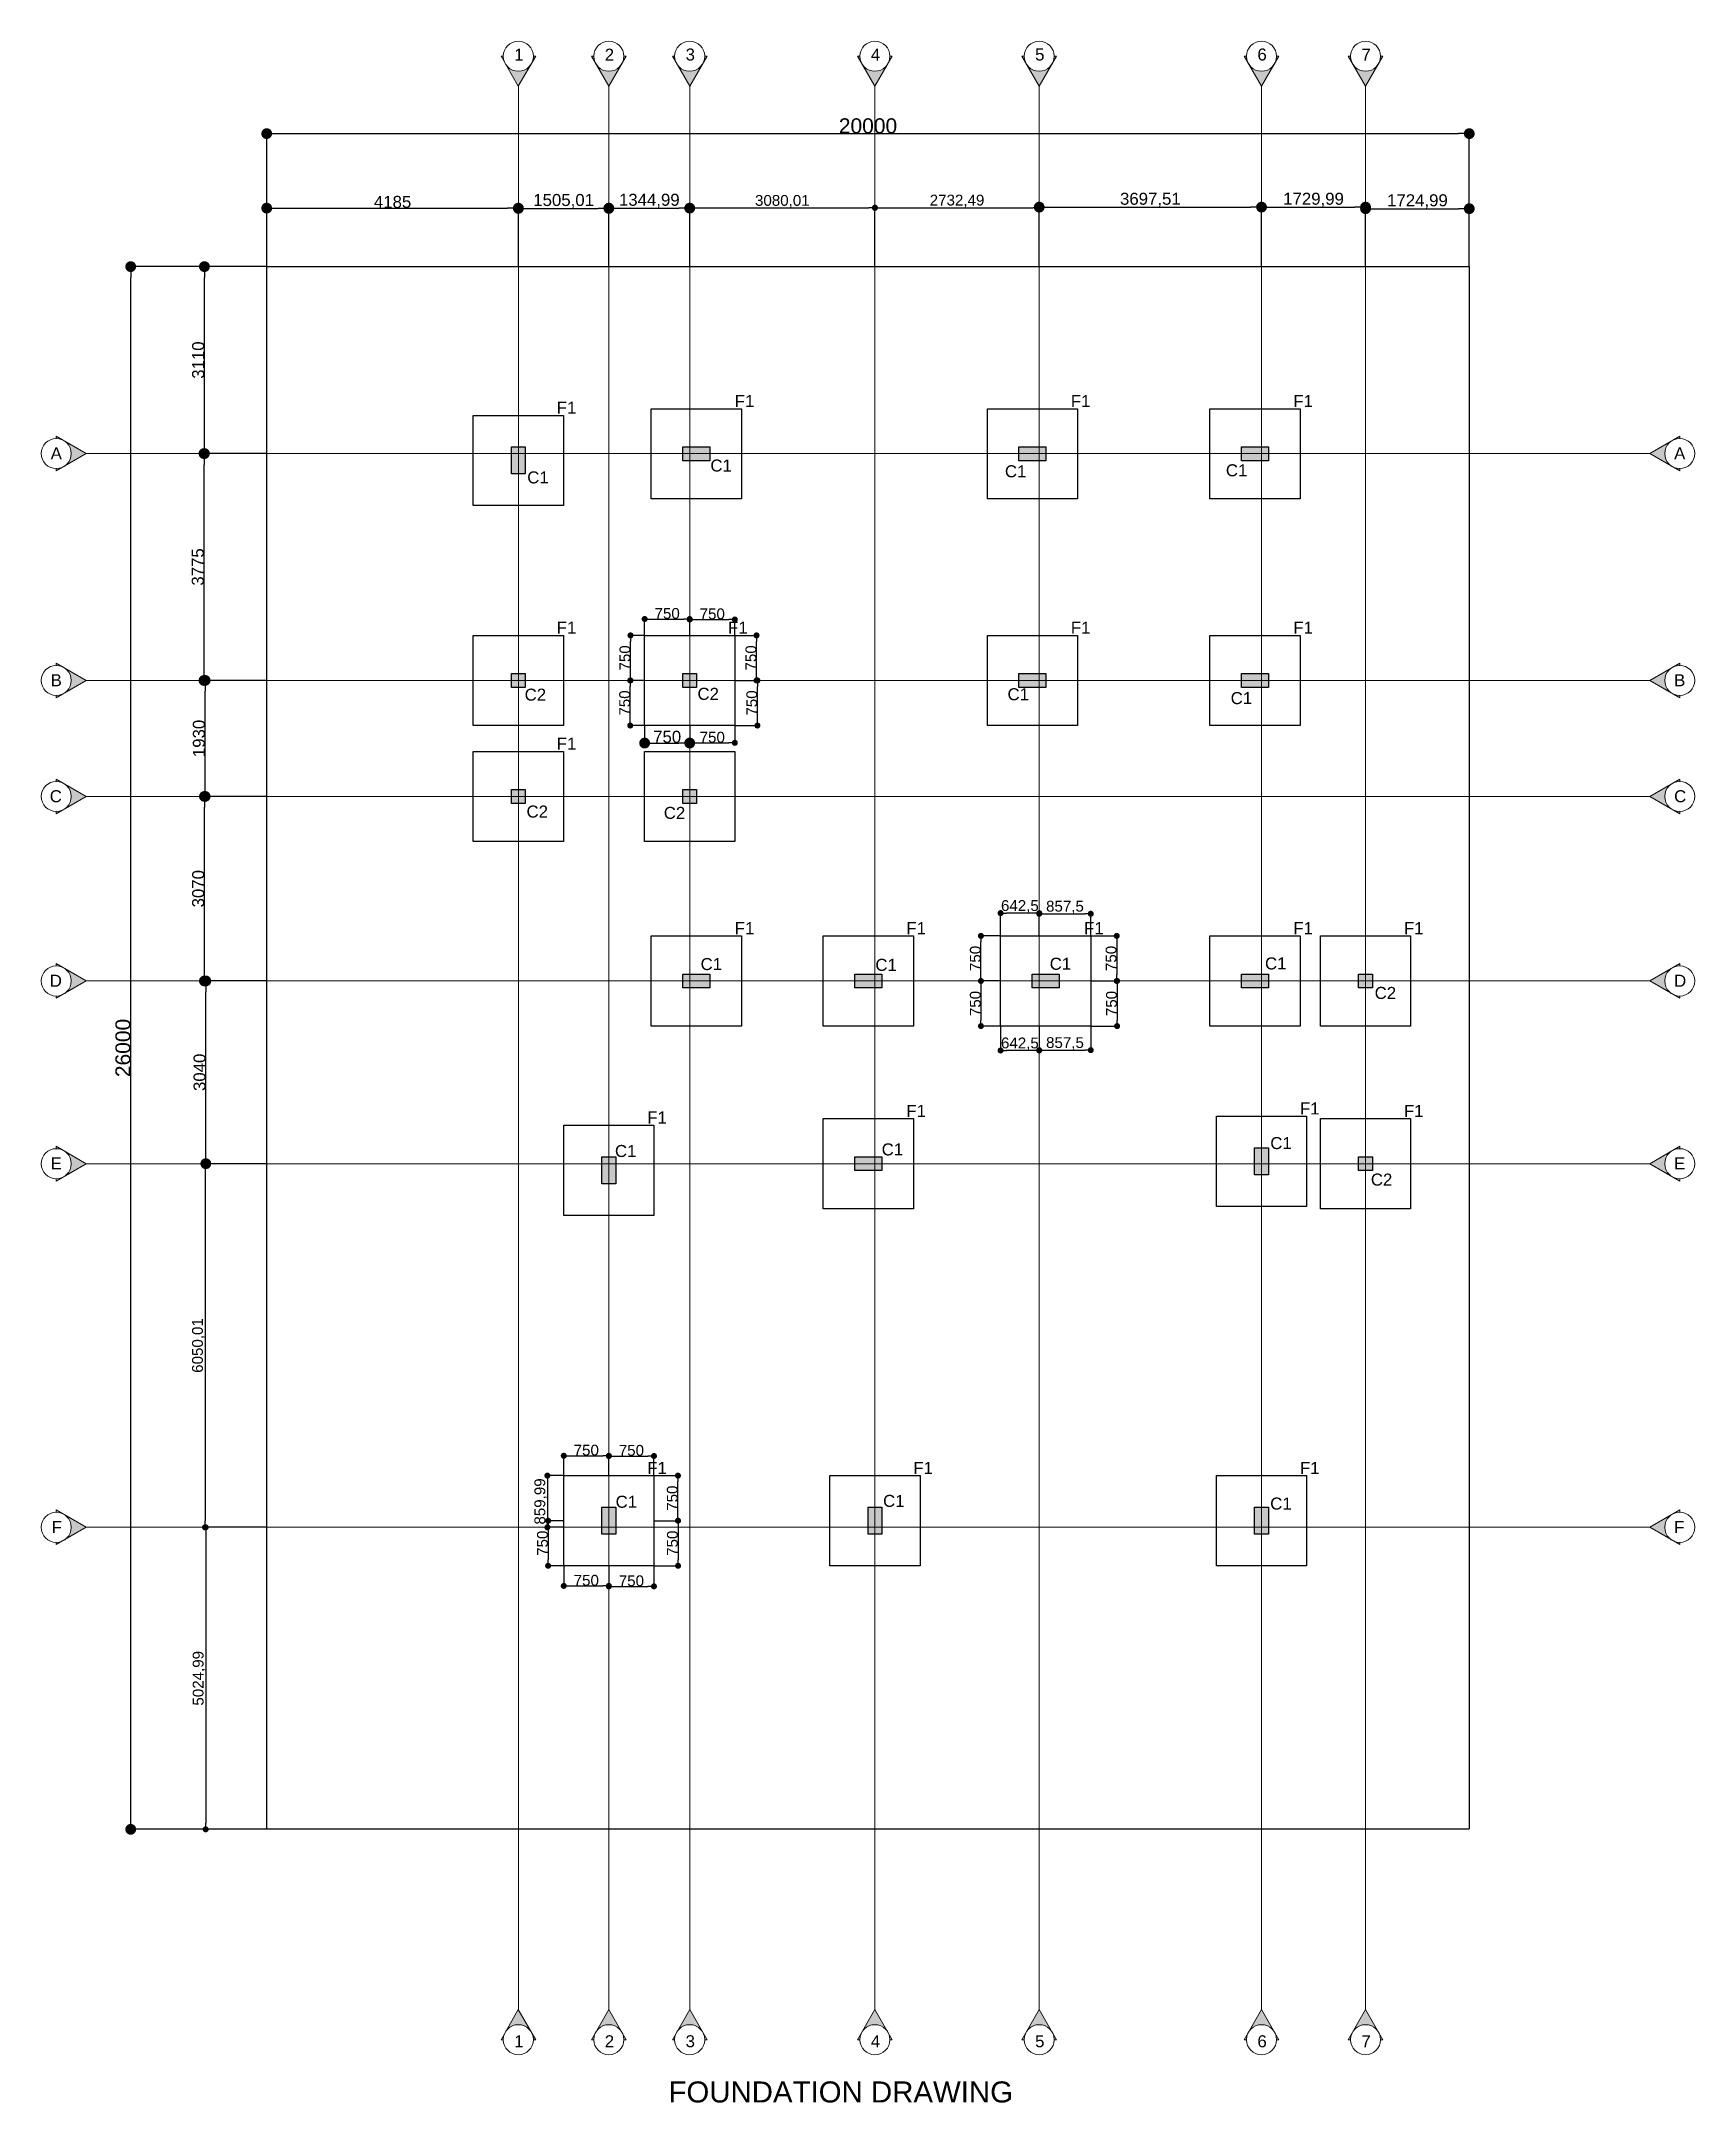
# Model space of a CAD drawing. Header units: millimetres. Extents: x -425671 to 598394, y -194194 to 343585.
# Drawn here: x 36289 to 63789, y -126247 to -91948 of the extents above; entities that cross this region are included whole.
import ezdxf

# ---------------------------------------------------------------- set-up
doc = ezdxf.new("R2010")
doc.units = ezdxf.units.MM
doc.linetypes.add('ACAD_ISO10W100', pattern=[18, 12, -3, 0, -3])
doc.linetypes.add('DOT3', pattern=[0.06, 0, -0.06])
for name, color, linetype, lineweight in [('230mm Wall', 250, 'Continuous', 25), ('C TEXT', 30, 'Continuous', 13), ('Centre line', 30, 'Continuous', 9), ('Column', 250, 'Continuous', 25), ('Dim', 30, 'Continuous', 13), ('S-DIM', 30, 'Continuous', 13), ('TEXT', 30, 'DOT3', 9), ('TXF', 30, 'Continuous', 5)]:
    doc.layers.add(name, color=color, linetype=linetype, lineweight=lineweight)
doc.styles.get("Standard").update_dxf_attribs({"font": 'arial.ttf'})
doc.dimstyles.new('ISO-25', dxfattribs={"dimtxt": 200, "dimasz": 180, "dimexe": 1.25, "dimexo": 0.625, "dimtad": 1, "dimtxsty": 'Standard', "dimblk": 'DOT', "dimcen": 2.5, "dimadec": 0, "dimazin": 0, "dimtfac": 1, "dimtmove": 0, "dimatfit": 3, "dimfxl": 0, "dimarcsym": 0})

msp = doc.modelspace()

# ---------------------------------------------------------------- texts
at = {"layer": 'C TEXT', "linetype": 'Continuous', "ltscale": 500, "char_height": 200}
for s, insert, attachment_point in [('1', (44155.862, -92271.425), 7), ('2', (45660.872, -92271.425), 7), ('3', (47005.865, -92271.425), 7), ('4', (50085.877, -92271.425), 7), ('5', (52818.365, -92271.425), 7), ('6', (56515.877, -92271.425), 7), ('7', (58245.869, -92271.425), 7), ('A', (36632.273, -98704.35), 3), ('A', (63445.786, -98704.35), 1), ('B', (36632.273, -102479.35), 3), ('B', (63445.786, -102479.35), 1), ('C ', (36632.273, -104409.35), 3), ('C ', (63445.786, -104409.35), 1), ('D', (36632.273, -107479.35), 3), ('D', (63445.786, -107479.35), 1), ('E', (36632.273, -110519.35), 3), ('E', (63445.786, -110519.35), 1), ('F', (36632.273, -116569.36), 3), ('F', (63445.786, -116569.36), 1), ('1', (44155.862, -125124.084), 1), ('2', (45660.872, -125124.084), 1), ('3', (47005.865, -125124.084), 1), ('4', (50085.877, -125124.084), 1), ('5', (52818.365, -125124.084), 1), ('6', (56515.877, -125124.084), 1), ('7', (58245.869, -125124.084), 1)]:
    msp.add_mtext_dynamic_manual_height_columns(s, width=187.8802, gutter_width=12.5, heights=[0], dxfattribs=dict(at, insert=insert, attachment_point=attachment_point))
at = {"layer": 'TEXT', "linetype": 'Continuous', "lineweight": 9, "insert": (46720.49, -125892.44), "char_height": 350, "attachment_point": 1}
msp.add_mtext_dynamic_manual_height_columns('FOUNDATION DRAWING', width=15017.05432, gutter_width=12.5, heights=[785.182], dxfattribs=at)
at = {"layer": 'TXF', "linetype": 'Continuous', "ltscale": 500, "char_height": 200, "attachment_point": 1}
for s, insert in [('F1', (44862.395, -97944.593)), ('F1', (47822.395, -97834.593)), ('F1', (53412.395, -97834.593)), ('F1', (57112.395, -97834.593)), ('C1', (44371.795, -99104.749)), ('C1', (47417.497, -98906.971)), ('C1', (52316.205, -99002.88)), ('C1', (55991.156, -98986.778)), ('F1', (44862.395, -101604.593)), ('F1', (47712.395, -101604.593)), ('F1', (53412.395, -101604.593)), ('F1', (57112.395, -101604.593)), ('C2', (44328.484, -102719.359)), ('C2', (47202.953, -102705.592)), ('C1', (52359.337, -102712.607)), ('C1', (56070.593, -102776.927)), ('F1', (44862.39, -103534.593)), ('C2', (44359.858, -104664.055)), ('C2', (46642.544, -104686.371)), ('F1', (47822.395, -106604.593)), ('F1', (50677.395, -106604.593)), ('F1', (53632.395, -106604.593)), ('F1', (57112.395, -106604.593)), ('F1', (58952.395, -106604.593)), ('C1', (47254.765, -107201.963)), ('C1', (50161.643, -107214.56)), ('C1', (53061.02, -107196.517)), ('C1', (56641.718, -107191.087)), ('C2', (58465.379, -107682.058)), ('F1', (46367.395, -109754.593)), ('F1', (50677.395, -109644.593)), ('F1', (57222.395, -109604.593)), ('F1', (58952.393, -109644.593)), ('C1', (45830.452, -110311.926)), ('C1', (50266.444, -110285.385)), ('C1', (56729.696, -110180.426)), ('C2', (58402.022, -110787.474)), ('F1', (46367.395, -115584.614)), ('F1', (50792.395, -115584.609)), ('F1', (57222.395, -115584.614)), ('C1', (45841.692, -116147.69)), ('C1', (50290.224, -116133.525)), ('C1', (56728.3, -116177.568))]:
    msp.add_mtext_dynamic_manual_height_columns(s, width=1875.81061, gutter_width=12.5, heights=[0], dxfattribs=dict(at, insert=insert))

# ---------------------------------------------------------------- blocks, each defined once
blk = doc.blocks.new('CC')
at = {"layer": 'C TEXT', "linetype": 'Continuous', "ltscale": 500}
h = blk.add_hatch(color=253, dxfattribs=at)
h.dxf.hatch_style = 1
h.paths.add_polyline_path([(2471483781, 936792745), (2471483781, 936792783, -0.131652), (2471483656, 936792817)])
h.paths.add_polyline_path([(2471483781, 936793322), (2471483656, 936793250, -0.131652), (2471483781, 936793283)])
h = blk.add_hatch(color=253, dxfattribs=at)
h.dxf.hatch_style = 1
edge = h.paths.add_edge_path()
edge.add_arc((2471483781, 936793033), 250, 180, 240)
edge.add_line((2471483656, 936792817), (2471483281, 936793033))
edge.add_line((2471483281, 936793033), (2471483656, 936793250))
edge.add_arc((2471483781, 936793033), 250, 120, 180)
for points in [[(2471483281, 936793033), (2471483781, 936793322)], [(2471483781, 936793283), (2471483781, 936793322)], [(2471483281, 936793033), (2471483781, 936792745)], [(2471483781, 936792745), (2471483781, 936792783)]]:
    blk.add_lwpolyline(points, dxfattribs=at)
blk.add_circle((2471483781, 936793033), 250, dxfattribs=at)
blk = doc.blocks.new('_Dot')
at = {"color": 0, "linetype": 'ByBlock', "lineweight": -2}
blk.add_line((-0.5, 0), (-1, 0), dxfattribs=at)
at = {"color": 0, "linetype": 'ByBlock', "const_width": 0.5}
blk.add_lwpolyline([(-0.25, 0, 1), (0.25, 0, 1)], format="xyb", close=True, dxfattribs=at)
blk = doc.blocks.new('*D47')
at = {"layer": 'Defpoints', "color": 0, "transparency": 16777216}
for p in [(37777, -95698), (40039, -95698), (40039, -121698)]:
    blk.add_point(p, dxfattribs=at)
at = {"layer": 'Dim', "color": 0, "lineweight": -2, "transparency": 16777216}
for p, q in [((40038, -95698), (37776, -95698)), ((37777, -121518), (37777, -95878)), ((40038, -121698), (37776, -121698))]:
    blk.add_line(p, q, dxfattribs=at)
at = {"layer": 'Dim', "color": 0, "lineweight": -2, "transparency": 16777216, "xscale": 180, "yscale": 180, "zscale": 180}
for p, rotation in [((37777, -95698), 90), ((37777, -121698), 270)]:
    blk.add_blockref('_Dot', p, dxfattribs=dict(at, rotation=rotation))
at = {"layer": 'Dim', "color": 0, "transparency": 16777216, "insert": (37649, -108698), "char_height": 250, "attachment_point": 5, "rotation": 90}
blk.add_mtext('26000', dxfattribs=at)
blk = doc.blocks.new('*D49')
at = {"layer": 'Defpoints', "color": 0, "transparency": 16777216}
for p in [(39026, -107583), (40039, -107583), (40039, -110623)]:
    blk.add_point(p, dxfattribs=at)
at = {"layer": 'Dim', "color": 0, "lineweight": -2, "transparency": 16777216}
for p, q in [((40038, -107583), (39025, -107583)), ((39026, -110443), (39026, -107763)), ((40038, -110623), (39025, -110623))]:
    blk.add_line(p, q, dxfattribs=at)
at = {"layer": 'Dim', "color": 0, "lineweight": -2, "transparency": 16777216, "xscale": 180, "yscale": 180, "zscale": 180}
for p, rotation in [((39026, -107583), 90), ((39026, -110623), 270)]:
    blk.add_blockref('_Dot', p, dxfattribs=dict(at, rotation=rotation))
at = {"layer": 'Dim', "color": 0, "transparency": 16777216, "insert": (38923, -109103), "char_height": 200, "attachment_point": 5, "rotation": 90}
blk.add_mtext('3040', dxfattribs=at)
blk = doc.blocks.new('*D50')
at = {"layer": 'Defpoints', "color": 0, "transparency": 16777216}
for p in [(39003, -104513), (40039, -104513), (40039, -107583)]:
    blk.add_point(p, dxfattribs=at)
at = {"layer": 'Dim', "color": 0, "lineweight": -2, "transparency": 16777216}
for p, q in [((40038, -104513), (39001, -104513)), ((39003, -107403), (39003, -104693)), ((40038, -107583), (39001, -107583))]:
    blk.add_line(p, q, dxfattribs=at)
at = {"layer": 'Dim', "color": 0, "lineweight": -2, "transparency": 16777216, "xscale": 180, "yscale": 180, "zscale": 180}
for p, rotation in [((39003, -104513), 90), ((39003, -107583), 270)]:
    blk.add_blockref('_Dot', p, dxfattribs=dict(at, rotation=rotation))
at = {"layer": 'Dim', "color": 0, "transparency": 16777216, "insert": (38900, -106048), "char_height": 200, "attachment_point": 5, "rotation": 90}
blk.add_mtext('3070', dxfattribs=at)
blk = doc.blocks.new('*D51')
at = {"layer": 'Defpoints', "color": 0, "transparency": 16777216}
for p in [(39015, -102583), (40039, -102583), (40039, -104513)]:
    blk.add_point(p, dxfattribs=at)
at = {"layer": 'Dim', "color": 0, "lineweight": -2, "transparency": 16777216}
for p, q in [((40038, -102583), (39013, -102583)), ((39015, -104333), (39015, -102763)), ((40038, -104513), (39013, -104513))]:
    blk.add_line(p, q, dxfattribs=at)
at = {"layer": 'Dim', "color": 0, "lineweight": -2, "transparency": 16777216, "xscale": 180, "yscale": 180, "zscale": 180}
for p, rotation in [((39015, -102583), 90), ((39015, -104513), 270)]:
    blk.add_blockref('_Dot', p, dxfattribs=dict(at, rotation=rotation))
at = {"layer": 'Dim', "color": 0, "transparency": 16777216, "insert": (38912, -103548), "char_height": 200, "attachment_point": 5, "rotation": 90}
blk.add_mtext('1930', dxfattribs=at)
blk = doc.blocks.new('*D52')
at = {"layer": 'Defpoints', "color": 0, "transparency": 16777216}
for p in [(38996, -98808), (40039, -98808), (40039, -102583)]:
    blk.add_point(p, dxfattribs=at)
at = {"layer": 'Dim', "color": 0, "lineweight": -2, "transparency": 16777216}
for p, q in [((40038, -98808), (38995, -98808)), ((38996, -102403), (38996, -98988)), ((40038, -102583), (38995, -102583))]:
    blk.add_line(p, q, dxfattribs=at)
at = {"layer": 'Dim', "color": 0, "lineweight": -2, "transparency": 16777216, "xscale": 180, "yscale": 180, "zscale": 180}
for p, rotation in [((38996, -98808), 90), ((38996, -102583), 270)]:
    blk.add_blockref('_Dot', p, dxfattribs=dict(at, rotation=rotation))
at = {"layer": 'Dim', "color": 0, "transparency": 16777216, "insert": (38893, -100695), "char_height": 200, "attachment_point": 5, "rotation": 90}
blk.add_mtext('3775', dxfattribs=at)
blk = doc.blocks.new('*D53')
at = {"layer": 'Defpoints', "color": 0, "transparency": 16777216}
for p in [(39003, -95698), (40039, -95698), (40039, -98808)]:
    blk.add_point(p, dxfattribs=at)
at = {"layer": 'Dim', "color": 0, "lineweight": -2, "transparency": 16777216}
for p, q in [((40038, -95698), (39002, -95698)), ((39003, -98628), (39003, -95878)), ((40038, -98808), (39002, -98808))]:
    blk.add_line(p, q, dxfattribs=at)
at = {"layer": 'Dim', "color": 0, "lineweight": -2, "transparency": 16777216, "xscale": 180, "yscale": 180, "zscale": 180}
for p, rotation in [((39003, -95698), 90), ((39003, -98808), 270)]:
    blk.add_blockref('_Dot', p, dxfattribs=dict(at, rotation=rotation))
at = {"layer": 'Dim', "color": 0, "transparency": 16777216, "insert": (38900, -97253), "char_height": 200, "attachment_point": 5, "rotation": 90}
blk.add_mtext('3110', dxfattribs=at)
blk = doc.blocks.new('*D48')
at = {"layer": 'Defpoints', "color": 0, "transparency": 16777216}
for p in [(60039, -93485), (40039, -95698), (60039, -95698)]:
    blk.add_point(p, dxfattribs=at)
at = {"layer": 'Dim', "color": 0, "lineweight": -2, "transparency": 16777216}
for p, q in [((40039, -95697), (40039, -93484)), ((40219, -93485), (59859, -93485)), ((60039, -95697), (60039, -93484))]:
    blk.add_line(p, q, dxfattribs=at)
at = {"layer": 'Dim', "color": 0, "lineweight": -2, "transparency": 16777216, "xscale": 180, "yscale": 180, "zscale": 180, "rotation": 180}
blk.add_blockref('_Dot', (40039, -93485), dxfattribs=at)
at = {"layer": 'Dim', "color": 0, "lineweight": -2, "transparency": 16777216, "xscale": 180, "yscale": 180, "zscale": 180}
blk.add_blockref('_Dot', (60039, -93485), dxfattribs=at)
at = {"layer": 'Dim', "color": 0, "transparency": 16777216, "insert": (50039, -93357), "char_height": 250, "attachment_point": 5}
blk.add_mtext('20000', dxfattribs=at)
blk = doc.blocks.new('*D70')
at = {"layer": 'Defpoints', "color": 0, "transparency": 16777216}
for p in [(45729, -115483), (44979, -115813), (45729, -115813)]:
    blk.add_point(p, dxfattribs=at)
at = {"layer": 'S-DIM', "color": 0, "lineweight": -2, "transparency": 16777216}
for p, q in [((44979, -115812), (44979, -115482)), ((45079, -115483), (45629, -115483)), ((45729, -115812), (45729, -115482))]:
    blk.add_line(p, q, dxfattribs=at)
at = {"layer": 'S-DIM', "color": 0, "lineweight": -2, "transparency": 16777216, "xscale": 100, "yscale": 100, "zscale": 100, "rotation": 180}
blk.add_blockref('_Dot', (44979, -115483), dxfattribs=at)
at = {"layer": 'S-DIM', "color": 0, "lineweight": -2, "transparency": 16777216, "xscale": 100, "yscale": 100, "zscale": 100}
blk.add_blockref('_Dot', (45729, -115483), dxfattribs=at)
at = {"layer": 'S-DIM', "color": 0, "transparency": 16777216, "insert": (45354, -115390), "char_height": 180, "attachment_point": 5}
blk.add_mtext('750', dxfattribs=at)
blk = doc.blocks.new('*D71')
at = {"layer": 'Defpoints', "color": 0, "transparency": 16777216}
for p in [(46479, -115487), (45729, -115813), (46479, -115813)]:
    blk.add_point(p, dxfattribs=at)
at = {"layer": 'S-DIM', "color": 0, "lineweight": -2, "transparency": 16777216}
for p, q in [((45729, -115812), (45729, -115486)), ((45829, -115487), (46379, -115487)), ((46479, -115812), (46479, -115486))]:
    blk.add_line(p, q, dxfattribs=at)
at = {"layer": 'S-DIM', "color": 0, "lineweight": -2, "transparency": 16777216, "xscale": 100, "yscale": 100, "zscale": 100, "rotation": 180}
blk.add_blockref('_Dot', (45729, -115487), dxfattribs=at)
at = {"layer": 'S-DIM', "color": 0, "lineweight": -2, "transparency": 16777216, "xscale": 100, "yscale": 100, "zscale": 100}
blk.add_blockref('_Dot', (46479, -115487), dxfattribs=at)
at = {"layer": 'S-DIM', "color": 0, "transparency": 16777216, "insert": (46104, -115394), "char_height": 180, "attachment_point": 5}
blk.add_mtext('750', dxfattribs=at)
blk = doc.blocks.new('*D72')
at = {"layer": 'Defpoints', "color": 0, "transparency": 16777216}
for p in [(44979, -115813), (44707, -116673), (44979, -116673)]:
    blk.add_point(p, dxfattribs=at)
at = {"layer": 'S-DIM', "color": 0, "lineweight": -2, "transparency": 16777216}
for p, q in [((44978, -115813), (44706, -115813)), ((44707, -115913), (44707, -116573)), ((44978, -116673), (44706, -116673))]:
    blk.add_line(p, q, dxfattribs=at)
at = {"layer": 'S-DIM', "color": 0, "lineweight": -2, "transparency": 16777216, "xscale": 100, "yscale": 100, "zscale": 100}
for p, rotation in [((44707, -115813), 90), ((44707, -116673), 270)]:
    blk.add_blockref('_Dot', p, dxfattribs=dict(at, rotation=rotation))
at = {"layer": 'S-DIM', "color": 0, "transparency": 16777216, "insert": (44598, -116243), "char_height": 180, "attachment_point": 5, "rotation": 90}
blk.add_mtext('859,99', dxfattribs=at)
blk = doc.blocks.new('*D73')
at = {"layer": 'Defpoints', "color": 0, "transparency": 16777216}
for p in [(44979, -116563), (44719, -117313), (44979, -117313)]:
    blk.add_point(p, dxfattribs=at)
at = {"layer": 'S-DIM', "color": 0, "lineweight": -2, "transparency": 16777216}
for p, q in [((44978, -116563), (44718, -116563)), ((44719, -116663), (44719, -117213)), ((44978, -117313), (44718, -117313))]:
    blk.add_line(p, q, dxfattribs=at)
at = {"layer": 'S-DIM', "color": 0, "lineweight": -2, "transparency": 16777216, "xscale": 100, "yscale": 100, "zscale": 100}
for p, rotation in [((44719, -116563), 90), ((44719, -117313), 270)]:
    blk.add_blockref('_Dot', p, dxfattribs=dict(at, rotation=rotation))
at = {"layer": 'S-DIM', "color": 0, "transparency": 16777216, "insert": (44626, -116938), "char_height": 180, "attachment_point": 5, "rotation": 90}
blk.add_mtext('750', dxfattribs=at)
blk = doc.blocks.new('*D74')
at = {"layer": 'Defpoints', "color": 0, "transparency": 16777216}
for p in [(44979, -117313), (45729, -117313), (45729, -117648)]:
    blk.add_point(p, dxfattribs=at)
at = {"layer": 'S-DIM', "color": 0, "lineweight": -2, "transparency": 16777216}
for p, q in [((44979, -117313), (44979, -117650)), ((45729, -117313), (45729, -117650)), ((45079, -117648), (45629, -117648))]:
    blk.add_line(p, q, dxfattribs=at)
at = {"layer": 'S-DIM', "color": 0, "lineweight": -2, "transparency": 16777216, "xscale": 100, "yscale": 100, "zscale": 100, "rotation": 180}
blk.add_blockref('_Dot', (44979, -117648), dxfattribs=at)
at = {"layer": 'S-DIM', "color": 0, "lineweight": -2, "transparency": 16777216, "xscale": 100, "yscale": 100, "zscale": 100}
blk.add_blockref('_Dot', (45729, -117648), dxfattribs=at)
at = {"layer": 'S-DIM', "color": 0, "transparency": 16777216, "insert": (45354, -117556), "char_height": 180, "attachment_point": 5}
blk.add_mtext('750', dxfattribs=at)
blk = doc.blocks.new('*D75')
at = {"layer": 'Defpoints', "color": 0, "transparency": 16777216}
for p in [(45729, -117313), (46479, -117313), (46479, -117656)]:
    blk.add_point(p, dxfattribs=at)
at = {"layer": 'S-DIM', "color": 0, "lineweight": -2, "transparency": 16777216}
for p, q in [((45729, -117313), (45729, -117657)), ((46479, -117313), (46479, -117657)), ((45829, -117656), (46379, -117656))]:
    blk.add_line(p, q, dxfattribs=at)
at = {"layer": 'S-DIM', "color": 0, "lineweight": -2, "transparency": 16777216, "xscale": 100, "yscale": 100, "zscale": 100, "rotation": 180}
blk.add_blockref('_Dot', (45729, -117656), dxfattribs=at)
at = {"layer": 'S-DIM', "color": 0, "lineweight": -2, "transparency": 16777216, "xscale": 100, "yscale": 100, "zscale": 100}
blk.add_blockref('_Dot', (46479, -117656), dxfattribs=at)
at = {"layer": 'S-DIM', "color": 0, "transparency": 16777216, "insert": (46104, -117564), "char_height": 180, "attachment_point": 5}
blk.add_mtext('750', dxfattribs=at)
blk = doc.blocks.new('*D76')
at = {"layer": 'Defpoints', "color": 0, "transparency": 16777216}
for p in [(46479, -116563), (46479, -117313), (46880, -117313)]:
    blk.add_point(p, dxfattribs=at)
at = {"layer": 'S-DIM', "color": 0, "lineweight": -2, "transparency": 16777216}
for p, q in [((46480, -116563), (46881, -116563)), ((46880, -116663), (46880, -117213)), ((46480, -117313), (46881, -117313))]:
    blk.add_line(p, q, dxfattribs=at)
at = {"layer": 'S-DIM', "color": 0, "lineweight": -2, "transparency": 16777216, "xscale": 100, "yscale": 100, "zscale": 100}
for p, rotation in [((46880, -116563), 90), ((46880, -117313), 270)]:
    blk.add_blockref('_Dot', p, dxfattribs=dict(at, rotation=rotation))
at = {"layer": 'S-DIM', "color": 0, "transparency": 16777216, "insert": (46787, -116938), "char_height": 180, "attachment_point": 5, "rotation": 90}
blk.add_mtext('750', dxfattribs=at)
blk = doc.blocks.new('*D77')
at = {"layer": 'Defpoints', "color": 0, "transparency": 16777216}
for p in [(46479, -115813), (46878, -115813), (46479, -116563)]:
    blk.add_point(p, dxfattribs=at)
at = {"layer": 'S-DIM', "color": 0, "lineweight": -2, "transparency": 16777216}
for p, q in [((46480, -115813), (46879, -115813)), ((46878, -116463), (46878, -115913)), ((46480, -116563), (46879, -116563))]:
    blk.add_line(p, q, dxfattribs=at)
at = {"layer": 'S-DIM', "color": 0, "lineweight": -2, "transparency": 16777216, "xscale": 100, "yscale": 100, "zscale": 100}
for p, rotation in [((46878, -115813), 90), ((46878, -116563), 270)]:
    blk.add_blockref('_Dot', p, dxfattribs=dict(at, rotation=rotation))
at = {"layer": 'S-DIM', "color": 0, "transparency": 16777216, "insert": (46785, -116188), "char_height": 180, "attachment_point": 5, "rotation": 90}
blk.add_mtext('750', dxfattribs=at)
blk = doc.blocks.new('*D92')
at = {"layer": 'Defpoints', "color": 0, "transparency": 16777216}
for p in [(56584, -94708), (52887, -95698), (56584, -95698)]:
    blk.add_point(p, dxfattribs=at)
at = {"layer": 'Dim', "color": 0, "lineweight": -2, "transparency": 16777216}
for p, q in [((52887, -95697), (52887, -94707)), ((53067, -94708), (56404, -94708)), ((56584, -95697), (56584, -94707))]:
    blk.add_line(p, q, dxfattribs=at)
at = {"layer": 'Dim', "color": 0, "lineweight": -2, "transparency": 16777216, "xscale": 180, "yscale": 180, "zscale": 180, "rotation": 180}
blk.add_blockref('_Dot', (52887, -94708), dxfattribs=at)
at = {"layer": 'Dim', "color": 0, "lineweight": -2, "transparency": 16777216, "xscale": 180, "yscale": 180, "zscale": 180}
blk.add_blockref('_Dot', (56584, -94708), dxfattribs=at)
at = {"layer": 'Dim', "color": 0, "transparency": 16777216, "insert": (54735, -94587), "char_height": 200, "attachment_point": 5}
blk.add_mtext('3697,51', dxfattribs=at)
blk = doc.blocks.new('*D93')
at = {"layer": 'Defpoints', "color": 0, "transparency": 16777216}
for p in [(60039, -94734), (58314, -95698), (60039, -95698)]:
    blk.add_point(p, dxfattribs=at)
at = {"layer": 'Dim', "color": 0, "lineweight": -2, "transparency": 16777216}
for p, q in [((58314, -95697), (58314, -94733)), ((58494, -94734), (59859, -94734)), ((60039, -95697), (60039, -94733))]:
    blk.add_line(p, q, dxfattribs=at)
at = {"layer": 'Dim', "color": 0, "lineweight": -2, "transparency": 16777216, "xscale": 180, "yscale": 180, "zscale": 180, "rotation": 180}
blk.add_blockref('_Dot', (58314, -94734), dxfattribs=at)
at = {"layer": 'Dim', "color": 0, "lineweight": -2, "transparency": 16777216, "xscale": 180, "yscale": 180, "zscale": 180}
blk.add_blockref('_Dot', (60039, -94734), dxfattribs=at)
at = {"layer": 'Dim', "color": 0, "transparency": 16777216, "insert": (59177, -94613), "char_height": 200, "attachment_point": 5}
blk.add_mtext('1724,99', dxfattribs=at)
blk = doc.blocks.new('*D96')
at = {"layer": 'Defpoints', "color": 0, "transparency": 16777216}
for p in [(50154, -94721), (47074, -95698), (50154, -95698)]:
    blk.add_point(p, dxfattribs=at)
at = {"layer": 'S-DIM', "color": 0, "lineweight": -2, "transparency": 16777216}
for p, q in [((47074, -95697), (47074, -94720)), ((47174, -94721), (50054, -94721)), ((50154, -95697), (50154, -94720))]:
    blk.add_line(p, q, dxfattribs=at)
at = {"layer": 'S-DIM', "color": 0, "lineweight": -2, "transparency": 16777216, "xscale": 100, "yscale": 100, "zscale": 100, "rotation": 180}
blk.add_blockref('_Dot', (47074, -94721), dxfattribs=at)
at = {"layer": 'S-DIM', "color": 0, "lineweight": -2, "transparency": 16777216, "xscale": 100, "yscale": 100, "zscale": 100}
blk.add_blockref('_Dot', (50154, -94721), dxfattribs=at)
at = {"layer": 'S-DIM', "color": 0, "transparency": 16777216, "insert": (48614, -94613), "char_height": 180, "attachment_point": 5}
blk.add_mtext('3080,01', dxfattribs=at)
blk = doc.blocks.new('*D97')
at = {"layer": 'Defpoints', "color": 0, "transparency": 16777216}
for p in [(52887, -94717), (50154, -95698), (52887, -95698)]:
    blk.add_point(p, dxfattribs=at)
at = {"layer": 'S-DIM', "color": 0, "lineweight": -2, "transparency": 16777216}
for p, q in [((50154, -95697), (50154, -94715)), ((50254, -94717), (52787, -94717)), ((52887, -95697), (52887, -94715))]:
    blk.add_line(p, q, dxfattribs=at)
at = {"layer": 'S-DIM', "color": 0, "lineweight": -2, "transparency": 16777216, "xscale": 100, "yscale": 100, "zscale": 100, "rotation": 180}
blk.add_blockref('_Dot', (50154, -94717), dxfattribs=at)
at = {"layer": 'S-DIM', "color": 0, "lineweight": -2, "transparency": 16777216, "xscale": 100, "yscale": 100, "zscale": 100}
blk.add_blockref('_Dot', (52887, -94717), dxfattribs=at)
at = {"layer": 'S-DIM', "color": 0, "transparency": 16777216, "insert": (51520, -94608), "char_height": 180, "attachment_point": 5}
blk.add_mtext('2732,49', dxfattribs=at)
blk = doc.blocks.new('*D98')
at = {"layer": 'Defpoints', "color": 0, "transparency": 16777216}
for p in [(47074, -94725), (45729, -95698), (47074, -95698)]:
    blk.add_point(p, dxfattribs=at)
at = {"layer": 'S-DIM', "color": 0, "lineweight": -2, "transparency": 16777216}
for p, q in [((45729, -95697), (45729, -94724)), ((45909, -94725), (46894, -94725)), ((47074, -95697), (47074, -94724))]:
    blk.add_line(p, q, dxfattribs=at)
at = {"layer": 'S-DIM', "color": 0, "lineweight": -2, "transparency": 16777216, "xscale": 180, "yscale": 180, "zscale": 180, "rotation": 180}
blk.add_blockref('_Dot', (45729, -94725), dxfattribs=at)
at = {"layer": 'S-DIM', "color": 0, "lineweight": -2, "transparency": 16777216, "xscale": 180, "yscale": 180, "zscale": 180}
blk.add_blockref('_Dot', (47074, -94725), dxfattribs=at)
at = {"layer": 'S-DIM', "color": 0, "transparency": 16777216, "insert": (46402, -94604), "char_height": 200, "attachment_point": 5}
blk.add_mtext('1344,99', dxfattribs=at)
blk = doc.blocks.new('*D99')
at = {"layer": 'Defpoints', "color": 0, "transparency": 16777216}
for p in [(45729, -94729), (44224, -95698), (45729, -95698)]:
    blk.add_point(p, dxfattribs=at)
at = {"layer": 'S-DIM', "color": 0, "lineweight": -2, "transparency": 16777216}
for p, q in [((44224, -95697), (44224, -94728)), ((44404, -94729), (45549, -94729)), ((45729, -95697), (45729, -94728))]:
    blk.add_line(p, q, dxfattribs=at)
at = {"layer": 'S-DIM', "color": 0, "lineweight": -2, "transparency": 16777216, "xscale": 180, "yscale": 180, "zscale": 180, "rotation": 180}
blk.add_blockref('_Dot', (44224, -94729), dxfattribs=at)
at = {"layer": 'S-DIM', "color": 0, "lineweight": -2, "transparency": 16777216, "xscale": 180, "yscale": 180, "zscale": 180}
blk.add_blockref('_Dot', (45729, -94729), dxfattribs=at)
at = {"layer": 'S-DIM', "color": 0, "transparency": 16777216, "insert": (44977, -94608), "char_height": 200, "attachment_point": 5}
blk.add_mtext('1505,01', dxfattribs=at)
blk = doc.blocks.new('*D95')
at = {"layer": 'Defpoints', "color": 0, "transparency": 16777216}
for p in [(44224, -94725), (40039, -95698), (44224, -95698)]:
    blk.add_point(p, dxfattribs=at)
at = {"layer": 'S-DIM', "color": 0, "lineweight": -2, "transparency": 16777216}
for p, q in [((40039, -95697), (40039, -94724)), ((40219, -94725), (44044, -94725)), ((44224, -95697), (44224, -94724))]:
    blk.add_line(p, q, dxfattribs=at)
at = {"layer": 'S-DIM', "color": 0, "lineweight": -2, "transparency": 16777216, "xscale": 180, "yscale": 180, "zscale": 180, "rotation": 180}
blk.add_blockref('_Dot', (40039, -94725), dxfattribs=at)
at = {"layer": 'S-DIM', "color": 0, "lineweight": -2, "transparency": 16777216, "xscale": 180, "yscale": 180, "zscale": 180}
blk.add_blockref('_Dot', (44224, -94725), dxfattribs=at)
at = {"layer": 'S-DIM', "color": 0, "transparency": 16777216, "insert": (42132, -94622), "char_height": 200, "attachment_point": 5}
blk.add_mtext('4185', dxfattribs=at)
blk = doc.blocks.new('*D94')
at = {"layer": 'Defpoints', "color": 0, "transparency": 16777216}
for p in [(58314, -94708), (56584, -95698), (58314, -95698)]:
    blk.add_point(p, dxfattribs=at)
at = {"layer": 'S-DIM', "color": 0, "lineweight": -2, "transparency": 16777216}
for p, q in [((56584, -95697), (56584, -94707)), ((56764, -94708), (58134, -94708)), ((58314, -95697), (58314, -94707))]:
    blk.add_line(p, q, dxfattribs=at)
at = {"layer": 'S-DIM', "color": 0, "lineweight": -2, "transparency": 16777216, "xscale": 180, "yscale": 180, "zscale": 180}
for p, rotation in [((56584, -94708), 180.0001021727205), ((58314, -94708), 0.0001021727205016185)]:
    blk.add_blockref('_Dot', p, dxfattribs=dict(at, rotation=rotation))
at = {"layer": 'S-DIM', "color": 0, "transparency": 16777216, "insert": (57449, -94587), "char_height": 200, "attachment_point": 5, "rotation": 0.0001}
blk.add_mtext('1729,99', dxfattribs=at)
blk = doc.blocks.new('*D111')
at = {"layer": 'Defpoints', "color": 0, "transparency": 16777216}
for p in [(40039, -110623), (39013, -116673), (40039, -116673)]:
    blk.add_point(p, dxfattribs=at)
at = {"layer": 'S-DIM', "color": 0, "lineweight": -2, "transparency": 16777216}
for p, q in [((40038, -110623), (39012, -110623)), ((39013, -110723), (39013, -116573)), ((40038, -116673), (39012, -116673))]:
    blk.add_line(p, q, dxfattribs=at)
at = {"layer": 'S-DIM', "color": 0, "lineweight": -2, "transparency": 16777216, "xscale": 100, "yscale": 100, "zscale": 100}
for p, rotation in [((39013, -110623), 90), ((39013, -116673), 270)]:
    blk.add_blockref('_Dot', p, dxfattribs=dict(at, rotation=rotation))
at = {"layer": 'S-DIM', "color": 0, "transparency": 16777216, "insert": (38904, -113648), "char_height": 180, "attachment_point": 5, "rotation": 90}
blk.add_mtext('6050,01', dxfattribs=at)
blk = doc.blocks.new('*D110')
at = {"layer": 'Defpoints', "color": 0, "transparency": 16777216}
for p in [(40039, -116673), (39024, -121698), (40039, -121698)]:
    blk.add_point(p, dxfattribs=at)
at = {"layer": 'S-DIM', "color": 0, "lineweight": -2, "transparency": 16777216}
for p, q in [((40038, -116673), (39023, -116673)), ((39024, -116773), (39024, -121598)), ((40038, -121698), (39023, -121698))]:
    blk.add_line(p, q, dxfattribs=at)
at = {"layer": 'S-DIM', "color": 0, "lineweight": -2, "transparency": 16777216, "xscale": 100, "yscale": 100, "zscale": 100}
for p, rotation in [((39024, -116673), 90), ((39024, -121698), 270)]:
    blk.add_blockref('_Dot', p, dxfattribs=dict(at, rotation=rotation))
at = {"layer": 'S-DIM', "color": 0, "transparency": 16777216, "insert": (38915, -119185), "char_height": 180, "attachment_point": 5, "rotation": 90}
blk.add_mtext('5024,99', dxfattribs=at)
blk = doc.blocks.new('*D116')
at = {"layer": 'Defpoints', "color": 0, "transparency": 16777216}
for p in [(51917, -106833), (52244, -106833), (52244, -107583)]:
    blk.add_point(p, dxfattribs=at)
at = {"layer": 'S-DIM', "color": 0, "lineweight": -2, "transparency": 16777216}
for p, q in [((52243, -106833), (51915, -106833)), ((51917, -107483), (51917, -106933)), ((52243, -107583), (51915, -107583))]:
    blk.add_line(p, q, dxfattribs=at)
at = {"layer": 'S-DIM', "color": 0, "lineweight": -2, "transparency": 16777216, "xscale": 100, "yscale": 100, "zscale": 100}
for p, rotation in [((51917, -106833), 90), ((51917, -107583), 270)]:
    blk.add_blockref('_Dot', p, dxfattribs=dict(at, rotation=rotation))
at = {"layer": 'S-DIM', "color": 0, "transparency": 16777216, "insert": (51824, -107208), "char_height": 180, "attachment_point": 5, "rotation": 90}
blk.add_mtext('750', dxfattribs=at)
blk = doc.blocks.new('*D117')
at = {"layer": 'Defpoints', "color": 0, "transparency": 16777216}
for p in [(52244, -107583), (51917, -108333), (52244, -108333)]:
    blk.add_point(p, dxfattribs=at)
at = {"layer": 'S-DIM', "color": 0, "lineweight": -2, "transparency": 16777216}
for p, q in [((52243, -107583), (51915, -107583)), ((51917, -107683), (51917, -108233)), ((52243, -108333), (51915, -108333))]:
    blk.add_line(p, q, dxfattribs=at)
at = {"layer": 'S-DIM', "color": 0, "lineweight": -2, "transparency": 16777216, "xscale": 100, "yscale": 100, "zscale": 100}
for p, rotation in [((51917, -107583), 90), ((51917, -108333), 270)]:
    blk.add_blockref('_Dot', p, dxfattribs=dict(at, rotation=rotation))
at = {"layer": 'S-DIM', "color": 0, "transparency": 16777216, "insert": (51824, -107958), "char_height": 180, "attachment_point": 5, "rotation": 90}
blk.add_mtext('750', dxfattribs=at)
blk = doc.blocks.new('*D118')
at = {"layer": 'Defpoints', "color": 0, "transparency": 16777216}
for p in [(52244, -108333), (52887, -108333), (52244, -108740)]:
    blk.add_point(p, dxfattribs=at)
at = {"layer": 'S-DIM', "color": 0, "lineweight": -2, "transparency": 16777216}
for p, q in [((52244, -108333), (52244, -108741)), ((52887, -108333), (52887, -108741)), ((52787, -108740), (52344, -108740))]:
    blk.add_line(p, q, dxfattribs=at)
at = {"layer": 'S-DIM', "color": 0, "lineweight": -2, "transparency": 16777216, "xscale": 100, "yscale": 100, "zscale": 100, "rotation": 180}
blk.add_blockref('_Dot', (52244, -108740), dxfattribs=at)
at = {"layer": 'S-DIM', "color": 0, "lineweight": -2, "transparency": 16777216, "xscale": 100, "yscale": 100, "zscale": 100}
blk.add_blockref('_Dot', (52887, -108740), dxfattribs=at)
at = {"layer": 'S-DIM', "color": 0, "transparency": 16777216, "insert": (52565, -108631), "char_height": 180, "attachment_point": 5}
blk.add_mtext('642,5', dxfattribs=at)
blk = doc.blocks.new('*D119')
at = {"layer": 'Defpoints', "color": 0, "transparency": 16777216}
for p in [(52887, -108333), (53744, -108333), (53744, -108734)]:
    blk.add_point(p, dxfattribs=at)
at = {"layer": 'S-DIM', "color": 0, "lineweight": -2, "transparency": 16777216}
for p, q in [((52887, -108333), (52887, -108736)), ((53744, -108333), (53744, -108736)), ((52987, -108734), (53644, -108734))]:
    blk.add_line(p, q, dxfattribs=at)
at = {"layer": 'S-DIM', "color": 0, "lineweight": -2, "transparency": 16777216, "xscale": 100, "yscale": 100, "zscale": 100, "rotation": 180}
blk.add_blockref('_Dot', (52887, -108734), dxfattribs=at)
at = {"layer": 'S-DIM', "color": 0, "lineweight": -2, "transparency": 16777216, "xscale": 100, "yscale": 100, "zscale": 100}
blk.add_blockref('_Dot', (53744, -108734), dxfattribs=at)
at = {"layer": 'S-DIM', "color": 0, "transparency": 16777216, "insert": (53315, -108625), "char_height": 180, "attachment_point": 5}
blk.add_mtext('857,5', dxfattribs=at)
blk = doc.blocks.new('*D120')
at = {"layer": 'Defpoints', "color": 0, "transparency": 16777216}
for p in [(53744, -106833), (53744, -107583), (54176, -107583)]:
    blk.add_point(p, dxfattribs=at)
at = {"layer": 'S-DIM', "color": 0, "lineweight": -2, "transparency": 16777216}
for p, q in [((53745, -106833), (54177, -106833)), ((54176, -106933), (54176, -107483)), ((53745, -107583), (54177, -107583))]:
    blk.add_line(p, q, dxfattribs=at)
at = {"layer": 'S-DIM', "color": 0, "lineweight": -2, "transparency": 16777216, "xscale": 100, "yscale": 100, "zscale": 100}
for p, rotation in [((54176, -106833), 90), ((54176, -107583), 270)]:
    blk.add_blockref('_Dot', p, dxfattribs=dict(at, rotation=rotation))
at = {"layer": 'S-DIM', "color": 0, "transparency": 16777216, "insert": (54083, -107208), "char_height": 180, "attachment_point": 5, "rotation": 90}
blk.add_mtext('750', dxfattribs=at)
blk = doc.blocks.new('*D121')
at = {"layer": 'Defpoints', "color": 0, "transparency": 16777216}
for p in [(53744, -107583), (53744, -108333), (54182, -108333)]:
    blk.add_point(p, dxfattribs=at)
at = {"layer": 'S-DIM', "color": 0, "lineweight": -2, "transparency": 16777216}
for p, q in [((53745, -107583), (54183, -107583)), ((54182, -107683), (54182, -108233)), ((53745, -108333), (54183, -108333))]:
    blk.add_line(p, q, dxfattribs=at)
at = {"layer": 'S-DIM', "color": 0, "lineweight": -2, "transparency": 16777216, "xscale": 100, "yscale": 100, "zscale": 100}
for p, rotation in [((54182, -107583), 90), ((54182, -108333), 270)]:
    blk.add_blockref('_Dot', p, dxfattribs=dict(at, rotation=rotation))
at = {"layer": 'S-DIM', "color": 0, "transparency": 16777216, "insert": (54089, -107958), "char_height": 180, "attachment_point": 5, "rotation": 90}
blk.add_mtext('750', dxfattribs=at)
blk = doc.blocks.new('*D122')
at = {"layer": 'Defpoints', "color": 0, "transparency": 16777216}
for p in [(52244, -106454), (52244, -106833), (52887, -106833)]:
    blk.add_point(p, dxfattribs=at)
at = {"layer": 'S-DIM', "color": 0, "lineweight": -2, "transparency": 16777216}
for p, q in [((52244, -106832), (52244, -106452)), ((52787, -106454), (52344, -106454)), ((52887, -106832), (52887, -106452))]:
    blk.add_line(p, q, dxfattribs=at)
at = {"layer": 'S-DIM', "color": 0, "lineweight": -2, "transparency": 16777216, "xscale": 100, "yscale": 100, "zscale": 100, "rotation": 180}
blk.add_blockref('_Dot', (52244, -106454), dxfattribs=at)
at = {"layer": 'S-DIM', "color": 0, "lineweight": -2, "transparency": 16777216, "xscale": 100, "yscale": 100, "zscale": 100}
blk.add_blockref('_Dot', (52887, -106454), dxfattribs=at)
at = {"layer": 'S-DIM', "color": 0, "transparency": 16777216, "insert": (52565, -106345), "char_height": 180, "attachment_point": 5}
blk.add_mtext('642,5', dxfattribs=at)
blk = doc.blocks.new('*D123')
at = {"layer": 'Defpoints', "color": 0, "transparency": 16777216}
for p in [(53744, -106465), (52887, -106833), (53744, -106833)]:
    blk.add_point(p, dxfattribs=at)
at = {"layer": 'S-DIM', "color": 0, "lineweight": -2, "transparency": 16777216}
for p, q in [((52887, -106832), (52887, -106464)), ((52987, -106465), (53644, -106465)), ((53744, -106832), (53744, -106464))]:
    blk.add_line(p, q, dxfattribs=at)
at = {"layer": 'S-DIM', "color": 0, "lineweight": -2, "transparency": 16777216, "xscale": 100, "yscale": 100, "zscale": 100, "rotation": 180}
blk.add_blockref('_Dot', (52887, -106465), dxfattribs=at)
at = {"layer": 'S-DIM', "color": 0, "lineweight": -2, "transparency": 16777216, "xscale": 100, "yscale": 100, "zscale": 100}
blk.add_blockref('_Dot', (53744, -106465), dxfattribs=at)
at = {"layer": 'S-DIM', "color": 0, "transparency": 16777216, "insert": (53315, -106356), "char_height": 180, "attachment_point": 5}
blk.add_mtext('857,5', dxfattribs=at)
blk = doc.blocks.new('*D124')
at = {"layer": 'Defpoints', "color": 0, "transparency": 16777216}
for p in [(46089, -101833), (46324, -101833), (46324, -102583)]:
    blk.add_point(p, dxfattribs=at)
at = {"layer": 'S-DIM', "color": 0, "lineweight": -2, "transparency": 16777216}
for p, q in [((46323, -101833), (46088, -101833)), ((46089, -102483), (46089, -101933)), ((46323, -102583), (46088, -102583))]:
    blk.add_line(p, q, dxfattribs=at)
at = {"layer": 'S-DIM', "color": 0, "lineweight": -2, "transparency": 16777216, "xscale": 100, "yscale": 100, "zscale": 100}
for p, rotation in [((46089, -101833), 90), ((46089, -102583), 270)]:
    blk.add_blockref('_Dot', p, dxfattribs=dict(at, rotation=rotation))
at = {"layer": 'S-DIM', "color": 0, "transparency": 16777216, "insert": (45997, -102208), "char_height": 180, "attachment_point": 5, "rotation": 90}
blk.add_mtext('750', dxfattribs=at)
blk = doc.blocks.new('*D125')
at = {"layer": 'Defpoints', "color": 0, "transparency": 16777216}
for p in [(46085, -102583), (46324, -102583), (46324, -103333)]:
    blk.add_point(p, dxfattribs=at)
at = {"layer": 'S-DIM', "color": 0, "lineweight": -2, "transparency": 16777216}
for p, q in [((46323, -102583), (46084, -102583)), ((46085, -103233), (46085, -102683)), ((46323, -103333), (46084, -103333))]:
    blk.add_line(p, q, dxfattribs=at)
at = {"layer": 'S-DIM', "color": 0, "lineweight": -2, "transparency": 16777216, "xscale": 100, "yscale": 100, "zscale": 100}
for p, rotation in [((46085, -102583), 90), ((46085, -103333), 270)]:
    blk.add_blockref('_Dot', p, dxfattribs=dict(at, rotation=rotation))
at = {"layer": 'S-DIM', "color": 0, "transparency": 16777216, "insert": (45993, -102958), "char_height": 180, "attachment_point": 5, "rotation": 90}
blk.add_mtext('750', dxfattribs=at)
blk = doc.blocks.new('*D126')
at = {"layer": 'Defpoints', "color": 0, "transparency": 16777216}
for p in [(46324, -103333), (47074, -103333), (47074, -103625)]:
    blk.add_point(p, dxfattribs=at)
at = {"layer": 'S-DIM', "color": 0, "lineweight": -2, "transparency": 16777216}
for p, q in [((46324, -103333), (46324, -103626)), ((47074, -103333), (47074, -103626)), ((46504, -103625), (46894, -103625))]:
    blk.add_line(p, q, dxfattribs=at)
at = {"layer": 'S-DIM', "color": 0, "lineweight": -2, "transparency": 16777216, "xscale": 180, "yscale": 180, "zscale": 180, "rotation": 180}
blk.add_blockref('_Dot', (46324, -103625), dxfattribs=at)
at = {"layer": 'S-DIM', "color": 0, "lineweight": -2, "transparency": 16777216, "xscale": 180, "yscale": 180, "zscale": 180}
blk.add_blockref('_Dot', (47074, -103625), dxfattribs=at)
at = {"layer": 'S-DIM', "color": 0, "transparency": 16777216, "insert": (46699, -103522), "char_height": 200, "attachment_point": 5}
blk.add_mtext('750', dxfattribs=at)
blk = doc.blocks.new('*D127')
at = {"layer": 'Defpoints', "color": 0, "transparency": 16777216}
for p in [(47074, -103333), (47824, -103333), (47824, -103621)]:
    blk.add_point(p, dxfattribs=at)
at = {"layer": 'S-DIM', "color": 0, "lineweight": -2, "transparency": 16777216}
for p, q in [((47074, -103333), (47074, -103622)), ((47824, -103333), (47824, -103622)), ((47174, -103621), (47724, -103621))]:
    blk.add_line(p, q, dxfattribs=at)
at = {"layer": 'S-DIM', "color": 0, "lineweight": -2, "transparency": 16777216, "xscale": 100, "yscale": 100, "zscale": 100, "rotation": 180}
blk.add_blockref('_Dot', (47074, -103621), dxfattribs=at)
at = {"layer": 'S-DIM', "color": 0, "lineweight": -2, "transparency": 16777216, "xscale": 100, "yscale": 100, "zscale": 100}
blk.add_blockref('_Dot', (47824, -103621), dxfattribs=at)
at = {"layer": 'S-DIM', "color": 0, "transparency": 16777216, "insert": (47449, -103529), "char_height": 180, "attachment_point": 5}
blk.add_mtext('750', dxfattribs=at)
blk = doc.blocks.new('*D128')
at = {"layer": 'Defpoints', "color": 0, "transparency": 16777216}
for p in [(47824, -102583), (48200, -102583), (47824, -103333)]:
    blk.add_point(p, dxfattribs=at)
at = {"layer": 'S-DIM', "color": 0, "lineweight": -2, "transparency": 16777216}
for p, q in [((47825, -102583), (48201, -102583)), ((48200, -103233), (48200, -102683)), ((47825, -103333), (48201, -103333))]:
    blk.add_line(p, q, dxfattribs=at)
at = {"layer": 'S-DIM', "color": 0, "lineweight": -2, "transparency": 16777216, "xscale": 100, "yscale": 100, "zscale": 100}
for p, rotation in [((48200, -102583), 90), ((48200, -103333), 270)]:
    blk.add_blockref('_Dot', p, dxfattribs=dict(at, rotation=rotation))
at = {"layer": 'S-DIM', "color": 0, "transparency": 16777216, "insert": (48107, -102958), "char_height": 180, "attachment_point": 5, "rotation": 90}
blk.add_mtext('750', dxfattribs=at)
blk = doc.blocks.new('*D129')
at = {"layer": 'Defpoints', "color": 0, "transparency": 16777216}
for p in [(47824, -101833), (48185, -101833), (47824, -102583)]:
    blk.add_point(p, dxfattribs=at)
at = {"layer": 'S-DIM', "color": 0, "lineweight": -2, "transparency": 16777216}
for p, q in [((47825, -101833), (48186, -101833)), ((48185, -102483), (48185, -101933)), ((47825, -102583), (48186, -102583))]:
    blk.add_line(p, q, dxfattribs=at)
at = {"layer": 'S-DIM', "color": 0, "lineweight": -2, "transparency": 16777216, "xscale": 100, "yscale": 100, "zscale": 100}
for p, rotation in [((48185, -101833), 90), ((48185, -102583), 270)]:
    blk.add_blockref('_Dot', p, dxfattribs=dict(at, rotation=rotation))
at = {"layer": 'S-DIM', "color": 0, "transparency": 16777216, "insert": (48092, -102208), "char_height": 180, "attachment_point": 5, "rotation": 90}
blk.add_mtext('750', dxfattribs=at)
blk = doc.blocks.new('*D130')
at = {"layer": 'Defpoints', "color": 0, "transparency": 16777216}
for p in [(46324, -101833), (47074, -101561), (47074, -101833)]:
    blk.add_point(p, dxfattribs=at)
at = {"layer": 'S-DIM', "color": 0, "lineweight": -2, "transparency": 16777216}
for p, q in [((46324, -101832), (46324, -101560)), ((46424, -101561), (46974, -101561)), ((47074, -101832), (47074, -101560))]:
    blk.add_line(p, q, dxfattribs=at)
at = {"layer": 'S-DIM', "color": 0, "lineweight": -2, "transparency": 16777216, "xscale": 100, "yscale": 100, "zscale": 100, "rotation": 180}
blk.add_blockref('_Dot', (46324, -101561), dxfattribs=at)
at = {"layer": 'S-DIM', "color": 0, "lineweight": -2, "transparency": 16777216, "xscale": 100, "yscale": 100, "zscale": 100}
blk.add_blockref('_Dot', (47074, -101561), dxfattribs=at)
at = {"layer": 'S-DIM', "color": 0, "transparency": 16777216, "insert": (46699, -101469), "char_height": 180, "attachment_point": 5}
blk.add_mtext('750', dxfattribs=at)
blk = doc.blocks.new('*D131')
at = {"layer": 'Defpoints', "color": 0, "transparency": 16777216}
for p in [(47074, -101833), (47824, -101569), (47824, -101833)]:
    blk.add_point(p, dxfattribs=at)
at = {"layer": 'S-DIM', "color": 0, "lineweight": -2, "transparency": 16777216}
for p, q in [((47074, -101832), (47074, -101567)), ((47174, -101569), (47724, -101569)), ((47824, -101832), (47824, -101567))]:
    blk.add_line(p, q, dxfattribs=at)
at = {"layer": 'S-DIM', "color": 0, "lineweight": -2, "transparency": 16777216, "xscale": 100, "yscale": 100, "zscale": 100, "rotation": 180}
blk.add_blockref('_Dot', (47074, -101569), dxfattribs=at)
at = {"layer": 'S-DIM', "color": 0, "lineweight": -2, "transparency": 16777216, "xscale": 100, "yscale": 100, "zscale": 100}
blk.add_blockref('_Dot', (47824, -101569), dxfattribs=at)
at = {"layer": 'S-DIM', "color": 0, "transparency": 16777216, "insert": (47449, -101476), "char_height": 180, "attachment_point": 5}
blk.add_mtext('750', dxfattribs=at)

# ---------------------------------------------------------------- dimensions: what is measured, and where the dimension line sits
at = {"layer": 'Dim'}
dim = msp.add_linear_dim(base=(60039.03, -93485.358), p1=(40039.03, -95697.755), p2=(60039.03, -95697.755), dimstyle='ISO-25', override={"dimtxt": 250}, dxfattribs=at)
dim.commit()
dim.dimension.update_dxf_attribs({"geometry": '*D48', "text_midpoint": (50039.03, -93357.09)})
for base, p1, p2, picture, middle in [((56584.047, -94708.198), (52886.535, -95697.755), (56584.047, -95697.758), '*D92', (54735.291, -94587.382)), ((60039.03, -94733.8), (58314.039, -95697.755), (60039.03, -95697.755), '*D93', (59176.535, -94612.984))]:
    dim = msp.add_linear_dim(base=base, p1=p1, p2=p2, dimstyle='ISO-25', dxfattribs=at)
    dim.commit()
    dim.dimension.update_dxf_attribs({"geometry": picture, "text_midpoint": middle})
dim = msp.add_linear_dim(base=(37777.362, -95697.755), p1=(40039.03, -121697.755), p2=(40039.03, -95697.755), angle=90, dimstyle='ISO-25', override={"dimtxt": 250}, dxfattribs=at)
dim.commit()
dim.dimension.update_dxf_attribs({"geometry": '*D47', "text_midpoint": (37649.093, -108697.755)})
for base, p1, p2, picture, middle in [((39002.753, -95697.755), (40039.03, -98807.755), (40039.03, -95697.755), '*D53', (38899.945, -97252.755)), ((38996.116, -98807.755), (40039.03, -102582.755), (40039.03, -98807.755), '*D52', (38893.308, -100695.255)), ((39014.533, -102582.755), (40039.03, -104512.755), (40039.03, -102582.755), '*D51', (38911.725, -103547.755)), ((39002.506, -104512.755), (40039.03, -107582.755), (40039.03, -104512.755), '*D50', (38899.698, -106047.755)), ((39025.882, -107582.755), (40039.03, -110622.755), (40039.03, -107582.755), '*D49', (38923.074, -109102.755))]:
    dim = msp.add_linear_dim(base=base, p1=p1, p2=p2, angle=90, dimstyle='ISO-25', dxfattribs=at)
    dim.commit()
    dim.dimension.update_dxf_attribs({"geometry": picture, "text_midpoint": middle})
at = {"layer": 'S-DIM'}
for p1, p2, distance, picture, middle in [((40039.03, -95697.755), (44224.032, -95697.758), 972.855, '*D95', (42131.531, -94622.164)), ((44224.032, -95697.755), (45729.042, -95697.756), 968.762, '*D99', (44976.537, -94608.178)), ((45729.042, -95697.755), (47074.035, -95697.756), 972.51, '*D98', (46401.539, -94604.429)), ((56584.047, -95697.758), (58314.039, -95697.755), 989.56, '*D94', (57449.041, -94587.38)), ((46324.03, -103332.755), (47074.029, -103332.755), -291.907, '*D126', (46699.029, -103521.923))]:
    dim = msp.add_aligned_dim(p1=p1, p2=p2, distance=distance, dimstyle='ISO-25', dxfattribs=at)
    dim.commit()
    dim.dimension.update_dxf_attribs({"geometry": picture, "text_midpoint": middle})
for base, p1, p2, picture, middle in [((50154.047, -94721.495), (47074.035, -95697.755), (50154.047, -95697.757), '*D96', (48614.041, -94612.699)), ((52886.535, -94716.701), (50154.047, -95697.757), (52886.535, -95697.76), '*D97', (51520.291, -94607.904)), ((47074.03, -101561.472), (46324.03, -101832.755), (47074.03, -101832.755), '*D130', (46699.03, -101468.943)), ((47824.03, -101568.689), (47074.03, -101832.755), (47824.03, -101832.755), '*D131', (47449.03, -101476.161)), ((47824.03, -103621.062), (47074.029, -103332.755), (47824.03, -103332.755), '*D127', (47449.029, -103528.534)), ((52244.03, -106453.649), (52886.526, -106832.755), (52244.03, -106832.755), '*D122', (52565.278, -106344.852)), ((53744.03, -106465.08), (52886.526, -106832.755), (53744.03, -106832.755), '*D123', (53315.278, -106356.283)), ((52244.0296, -108739.9987), (52886.5249, -108332.7548), (52244.0296, -108332.7548), '*D118', (52565.2772, -108631.2018)), ((53744.0296, -108734.2828), (52886.5249, -108332.7548), (53744.0296, -108332.7548), '*D119', (53315.2772, -108625.4859)), ((45729.0252, -115482.9009), (44979.0296, -115812.7754), (45729.0252, -115812.7754), '*D70', (45354.0274, -115390.3727)), ((46479.03, -115486.822), (45729.03, -115812.775), (46479.03, -115812.775), '*D71', (46104.03, -115394.294)), ((45729.03, -117648.312), (44979.03, -117312.775), (45729.03, -117312.775), '*D74', (45354.03, -117555.784)), ((46479.03, -117656.172), (45729.03, -117312.775), (46479.03, -117312.775), '*D75', (46104.03, -117563.643))]:
    dim = msp.add_linear_dim(base=base, p1=p1, p2=p2, dimstyle='ISO-25', override={"dimtxt": 180, "dimasz": 100}, dxfattribs=at)
    dim.commit()
    dim.dimension.update_dxf_attribs({"geometry": picture, "text_midpoint": middle})
for base, p1, p2, picture, middle in [((46089.109, -101832.755), (46324.03, -102582.755), (46324.03, -101832.755), '*D124', (45996.581, -102207.755)), ((48184.951, -101832.755), (47824.03, -102582.755), (47824.03, -101832.755), '*D129', (48092.423, -102207.755)), ((46085.359, -102582.755), (46324.03, -103332.755), (46324.03, -102582.755), '*D125', (45992.831, -102957.755)), ((48199.547, -102582.755), (47824.03, -103332.755), (47824.03, -102582.755), '*D128', (48107.018, -102957.755)), ((51916.65, -106832.755), (52244.03, -107582.755), (52244.03, -106832.755), '*D116', (51824.121, -107207.755)), ((54175.858, -107582.755), (53744.03, -106832.755), (53744.03, -107582.755), '*D120', (54083.33, -107207.755)), ((51916.65, -108332.755), (52244.03, -107582.755), (52244.03, -108332.755), '*D117', (51824.121, -107957.755)), ((54181.578, -108332.755), (53744.03, -107582.755), (53744.03, -108332.755), '*D121', (54089.05, -107957.755)), ((39013.286, -116672.765), (40039.03, -110622.755), (40039.03, -116672.765), '*D111', (38904.489, -113647.76)), ((44707.046, -116672.765), (44979.03, -115812.775), (44979.03, -116672.765), '*D72', (44598.249, -116242.77)), ((46877.724, -115812.775), (46479.03, -116562.775), (46479.03, -115812.775), '*D77', (46785.196, -116187.775)), ((44718.82, -117312.775), (44979.03, -116562.775), (44979.03, -117312.775), '*D73', (44626.292, -116937.775)), ((46879.995, -117312.775), (46479.03, -116562.775), (46479.03, -117312.775), '*D76', (46787.467, -116937.775)), ((39023.983, -121697.755), (40039.03, -116672.765), (40039.03, -121697.755), '*D110', (38915.186, -119185.26))]:
    dim = msp.add_linear_dim(base=base, p1=p1, p2=p2, angle=90, dimstyle='ISO-25', override={"dimtxt": 180, "dimasz": 100}, dxfattribs=at)
    dim.commit()
    dim.dimension.update_dxf_attribs({"geometry": picture, "text_midpoint": middle})

# ---------------------------------------------------------------- hatches: boundary and pattern name
at = {"layer": 'Column', "transparency": 33554687}
h = msp.add_hatch(color=256, dxfattribs=at)
h.dxf.hatch_style = 1
h.paths.add_polyline_path([(56699.03, -116337.775), (56469.03, -116337.775), (56469.03, -116787.775), (56699.03, -116787.775)])
h.paths.add_polyline_path([(50039.03, -116787.775), (50269.03, -116787.775), (50269.03, -116337.775), (50039.03, -116337.775)])
h.paths.add_polyline_path([(45614.03, -116787.775), (45844.03, -116787.775), (45844.03, -116337.775), (45614.03, -116337.775)])
h.paths.add_polyline_path([(45844.03, -110507.755), (45614.03, -110507.755), (45614.03, -110957.755), (45844.03, -110957.755)])
h.paths.add_polyline_path([(49819.03, -110507.755), (49819.03, -110737.755), (50269.03, -110737.755), (50269.03, -110507.755)])
h.paths.add_polyline_path([(56699.03, -110357.755), (56469.03, -110357.755), (56469.03, -110807.755), (56699.03, -110807.755)])
h.paths.add_polyline_path([(58429.03, -110507.755), (58199.03, -110507.755), (58199.03, -110737.755), (58429.03, -110737.755)])
h.paths.add_polyline_path([(58199.03, -107697.755), (58429.03, -107697.755), (58429.03, -107467.755), (58199.03, -107467.755)])
h.paths.add_polyline_path([(56699.03, -107697.755), (56699.03, -107467.755), (56249.03, -107467.755), (56249.03, -107697.755)])
h.paths.add_polyline_path([(53219.03, -107697.755), (53219.03, -107467.755), (52769.03, -107467.755), (52769.03, -107697.755)])
h.paths.add_polyline_path([(50269.03, -107697.755), (50269.03, -107467.755), (49819.03, -107467.755), (49819.03, -107697.755)])
h.paths.add_polyline_path([(46959.03, -107467.755), (46959.03, -107697.755), (47409.03, -107697.755), (47409.03, -107467.755)])
h.paths.add_polyline_path([(44109.03, -104627.755), (44339.03, -104627.755), (44339.03, -104397.755), (44109.03, -104397.755)])
h.paths.add_polyline_path([(47189.03, -104627.755), (47189.03, -104397.755), (46959.03, -104397.755), (46959.03, -104627.755)])
h.paths.add_polyline_path([(52999.03, -102697.755), (52999.03, -102467.755), (52549.03, -102467.755), (52549.03, -102697.755)])
h.paths.add_polyline_path([(56249.03, -102467.755), (56249.03, -102697.755), (56699.03, -102697.755), (56699.03, -102467.755)])
h.paths.add_polyline_path([(46959.03, -102697.755), (47189.03, -102697.755), (47189.03, -102467.755), (46959.03, -102467.755)])
h.paths.add_polyline_path([(44339.03, -102697.755), (44339.03, -102467.755), (44109.03, -102467.755), (44109.03, -102697.755)])
h.paths.add_polyline_path([(44109.03, -99147.755), (44339.03, -99147.755), (44339.03, -98697.755), (44109.03, -98697.755)])
h.paths.add_polyline_path([(47409.03, -98927.755), (47409.03, -98697.755), (46959.03, -98697.755), (46959.03, -98927.755)])
h.paths.add_polyline_path([(52999.03, -98927.755), (52999.03, -98697.755), (52549.03, -98697.755), (52549.03, -98927.755)])
h.paths.add_polyline_path([(56249.03, -98697.755), (56249.03, -98927.755), (56699.03, -98927.755), (56699.03, -98697.755)])

# ---------------------------------------------------------------- linework, layer by layer
for points in [[(46434.03, -98062.755), (47934.03, -98062.755), (47934.03, -99562.755), (46434.03, -99562.755)], [(52024.03, -98062.755), (53524.03, -98062.755), (53524.03, -99562.755), (52024.03, -99562.755)], [(55724.03, -98062.755), (57224.03, -98062.755), (57224.03, -99562.755), (55724.03, -99562.755)], [(43474.03, -98172.755), (44974.03, -98172.755), (44974.03, -99672.755), (43474.03, -99672.755)], [(43474.03, -101832.755), (44974.03, -101832.755), (44974.03, -103332.755), (43474.03, -103332.755)], [(46324.03, -101832.755), (47824.03, -101832.755), (47824.03, -103332.755), (46324.03, -103332.755)], [(52024.03, -101832.755), (53524.03, -101832.755), (53524.03, -103332.755), (52024.03, -103332.755)], [(55724.03, -101832.755), (57224.03, -101832.755), (57224.03, -103332.755), (55724.03, -103332.755)], [(43474.03, -103762.755), (44974.03, -103762.755), (44974.03, -105262.755), (43474.03, -105262.755)], [(46324.03, -103762.755), (47824.03, -103762.755), (47824.03, -105262.755), (46324.03, -105262.755)], [(46434.03, -106832.755), (47934.03, -106832.755), (47934.03, -108332.755), (46434.03, -108332.755)], [(49294.03, -106832.755), (50794.03, -106832.755), (50794.03, -108332.755), (49294.03, -108332.755)], [(52244.03, -106832.755), (53744.03, -106832.755), (53744.03, -108332.755), (52244.03, -108332.755)], [(55724.03, -106832.755), (57224.03, -106832.755), (57224.03, -108332.755), (55724.03, -108332.755)], [(57564.03, -106832.755), (59064.03, -106832.755), (59064.03, -108332.755), (57564.03, -108332.755)], [(44979.03, -109982.755), (46479.03, -109982.755), (46479.03, -111482.755), (44979.03, -111482.755)], [(49294.03, -109872.755), (50794.03, -109872.755), (50794.03, -111372.755), (49294.03, -111372.755)], [(55834.03, -109832.755), (57334.03, -109832.755), (57334.03, -111332.755), (55834.03, -111332.755)], [(57564.03, -109872.755), (59064.03, -109872.755), (59064.03, -111372.755), (57564.03, -111372.755)], [(44979.03, -115812.775), (46479.03, -115812.775), (46479.03, -117312.775), (44979.03, -117312.775)], [(49404.03, -115812.775), (50904.03, -115812.775), (50904.03, -117312.775), (49404.03, -117312.775)], [(55834.03, -115812.775), (57334.03, -115812.775), (57334.03, -117312.775), (55834.03, -117312.775)]]:
    msp.add_lwpolyline(points, close=True)
at = {"layer": '230mm Wall', "linetype": 'ACAD_ISO10W100', "ltscale": 0.6}
msp.add_lwpolyline([(40039.03, -121697.755), (40039.03, -95697.755), (60039.03, -95697.755), (60039.03, -121697.755)], close=True, dxfattribs=at)
at = {"layer": 'Centre line', "linetype": 'ACAD_ISO10W100', "ltscale": 0.6}
for p, q in [((44224.008, -124697.755), (44224.035, -92697.755)), ((45729.018, -124697.755), (45729.044, -92697.755)), ((47074.011, -124697.755), (47074.038, -92697.755)), ((50154.023, -124697.755), (50154.05, -92697.755)), ((52886.511, -124697.755), (52886.538, -92697.755)), ((56584.023, -124697.755), (56584.05, -92697.755)), ((58314.015, -124697.755), (58314.042, -92697.755)), ((37039.03, -98807.755), (63039.03, -98807.755)), ((37039.03, -102582.755), (63039.03, -102582.755)), ((37039.03, -104512.755), (63039.03, -104512.755)), ((37039.03, -107582.755), (63039.03, -107582.755)), ((37039.03, -110622.755), (63039.03, -110622.755)), ((37039.03, -116672.765), (63039.03, -116672.765))]:
    msp.add_line(p, q, dxfattribs=at)
at = {"layer": 'Column'}
for points in [[(44109.03, -98697.755), (44339.03, -98697.755), (44339.03, -99147.755), (44109.03, -99147.755)], [(46959.03, -98697.755), (47409.03, -98697.755), (47409.03, -98927.755), (46959.03, -98927.755)], [(52549.03, -98697.755), (52999.03, -98697.755), (52999.03, -98927.755), (52549.03, -98927.755)], [(56249.03, -98697.755), (56699.03, -98697.755), (56699.03, -98927.755), (56249.03, -98927.755)], [(44109.03, -102467.755), (44339.03, -102467.755), (44339.03, -102697.755), (44109.03, -102697.755)], [(46959.03, -102467.755), (47189.03, -102467.755), (47189.03, -102697.755), (46959.03, -102697.755)], [(52549.03, -102467.755), (52999.03, -102467.755), (52999.03, -102697.755), (52549.03, -102697.755)], [(56249.03, -102467.755), (56699.03, -102467.755), (56699.03, -102697.755), (56249.03, -102697.755)], [(44109.03, -104397.755), (44339.03, -104397.755), (44339.03, -104627.755), (44109.03, -104627.755)], [(46959.03, -104397.755), (47189.03, -104397.755), (47189.03, -104627.755), (46959.03, -104627.755)], [(46959.03, -107467.755), (47409.03, -107467.755), (47409.03, -107697.755), (46959.03, -107697.755)], [(49819.03, -107467.755), (50269.03, -107467.755), (50269.03, -107697.755), (49819.03, -107697.755)], [(52769.03, -107467.755), (53219.03, -107467.755), (53219.03, -107697.755), (52769.03, -107697.755)], [(56249.03, -107467.755), (56699.03, -107467.755), (56699.03, -107697.755), (56249.03, -107697.755)], [(58199.03, -107467.755), (58429.03, -107467.755), (58429.03, -107697.755), (58199.03, -107697.755)], [(56469.03, -110357.755), (56699.03, -110357.755), (56699.03, -110807.755), (56469.03, -110807.755)], [(45614.03, -110507.755), (45844.03, -110507.755), (45844.03, -110957.755), (45614.03, -110957.755)], [(49819.03, -110507.755), (50269.03, -110507.755), (50269.03, -110737.755), (49819.03, -110737.755)], [(58199.03, -110507.755), (58429.03, -110507.755), (58429.03, -110737.755), (58199.03, -110737.755)], [(45614.03, -116337.775), (45844.03, -116337.775), (45844.03, -116787.775), (45614.03, -116787.775)], [(50039.03, -116337.775), (50269.03, -116337.775), (50269.03, -116787.775), (50039.03, -116787.775)], [(56469.03, -116337.775), (56699.03, -116337.775), (56699.03, -116787.775), (56469.03, -116787.775)]]:
    msp.add_lwpolyline(points, close=True, dxfattribs=at)

# ---------------------------------------------------------------- block references
at = {"layer": 'C TEXT', "linetype": 'Continuous', "xscale": -1, "rotation": 270}
for p in [(-936748809.439, -2471575978.553), (-936747304.429, -2471575978.553), (-936745959.436, -2471575978.553), (-936742879.424, -2471575978.553), (-936740146.936, -2471575978.553), (-936736449.424, -2471575978.553), (-936734719.432, -2471575978.553)]:
    msp.add_blockref('CC', p, dxfattribs=at)
at = {"layer": 'C TEXT', "linetype": 'Continuous', "xscale": -1}
for p in [(2471520319.828, -936891841.229), (2471520319.828, -936895616.229), (2471520319.828, -936897546.229), (2471520319.828, -936900616.229), (2471520319.828, -936903656.229), (2471520319.828, -936909706.239)]:
    msp.add_blockref('CC', p, dxfattribs=at)
at = {"layer": 'C TEXT', "linetype": 'Continuous'}
for p in [(-2471420241.769, -936891841.229), (-2471420241.769, -936895616.229), (-2471420241.769, -936897546.229), (-2471420241.769, -936900616.229), (-2471420241.769, -936903656.229), (-2471420241.769, -936909706.239)]:
    msp.add_blockref('CC', p, dxfattribs=at)
at = {"layer": 'C TEXT', "linetype": 'Continuous', "rotation": 270}
for p in [(-936748809.439, 2471358583.044), (-936747304.429, 2471358583.044), (-936745959.436, 2471358583.044), (-936742879.424, 2471358583.044), (-936740146.936, 2471358583.044), (-936736449.424, 2471358583.044), (-936734719.432, 2471358583.044)]:
    msp.add_blockref('CC', p, dxfattribs=at)

msp.set_redraw_order([(e.dxf.handle, doc.entitydb.next_handle()) for e in msp.query("TEXT MTEXT ATTDEF DIMENSION ARC_DIMENSION")])  # texts and dimensions are drawn at this point

doc.saveas('drawing.dxf')
